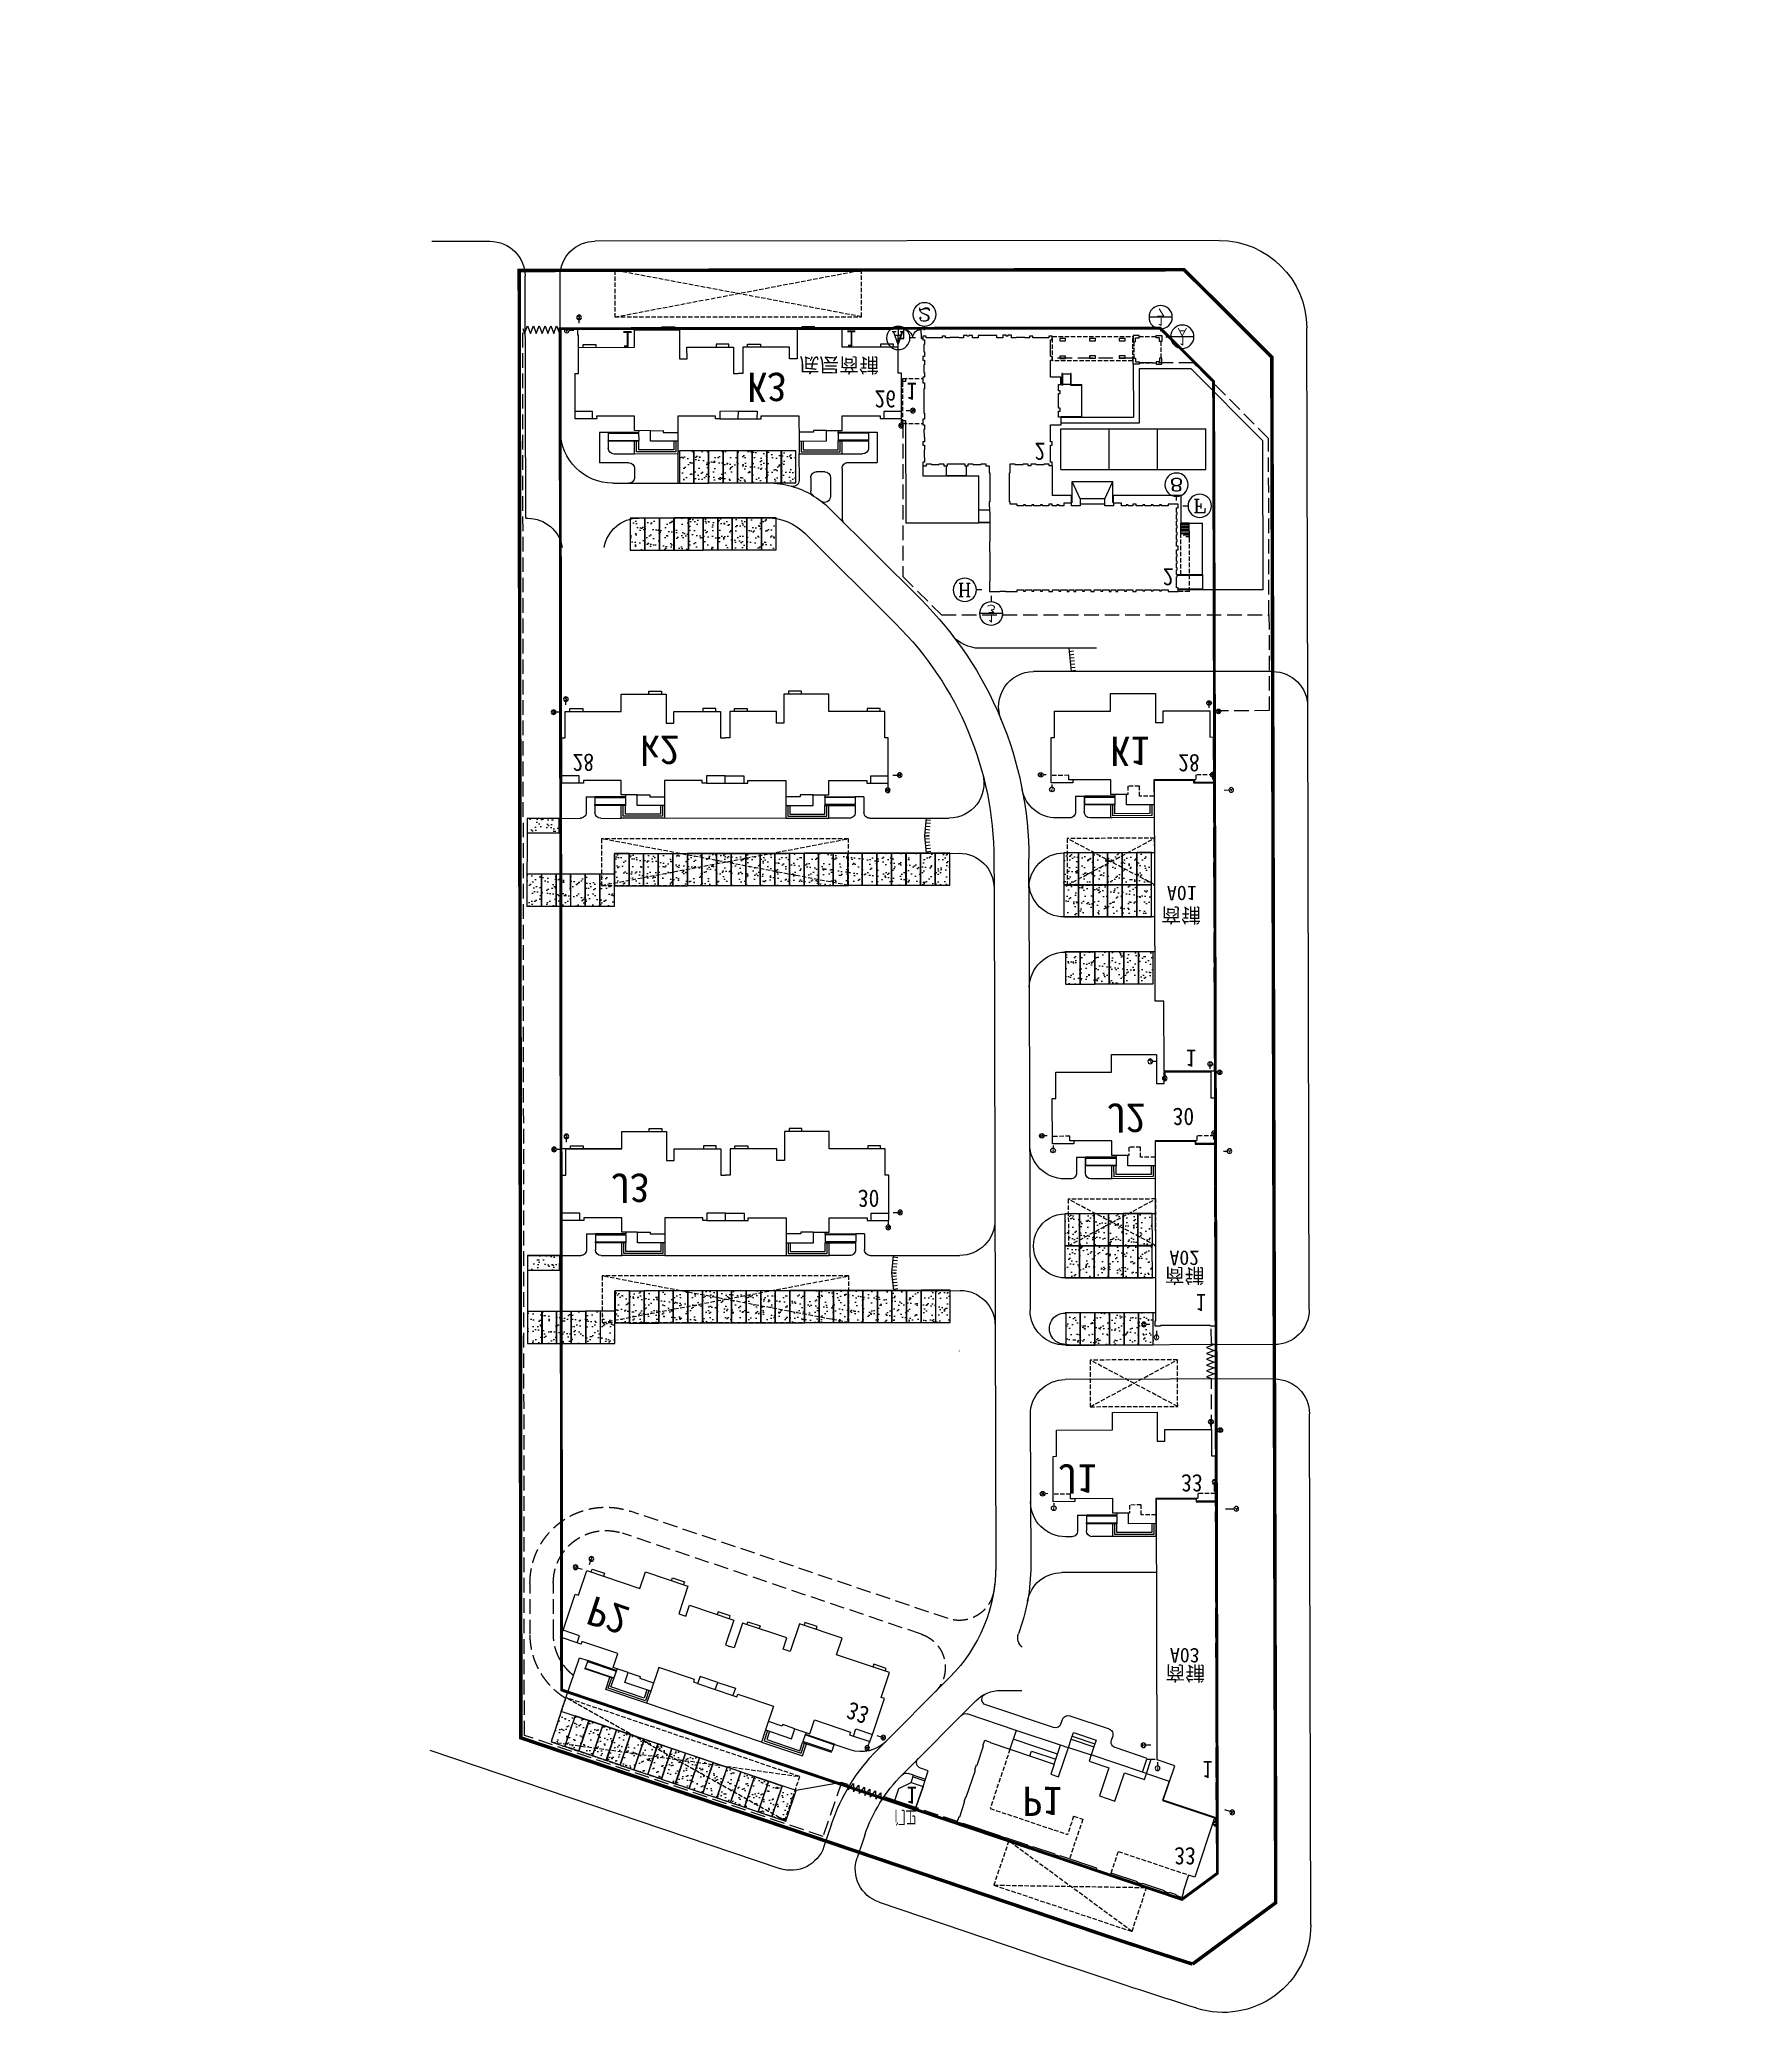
# Model space of a CAD drawing. Extents: x -1348811 to 123514, y -640545 to 749356.
# Drawn here: x -1276932 to -986844, y 20505 to 362137 of the extents above; entities that cross this region are included whole.
import ezdxf
from ezdxf.enums import TextEntityAlignment as Align

# ---------------------------------------------------------------- set-up
doc = ezdxf.new("R2010")
doc.units = 0
doc.header["$LTSCALE"] = 10
doc.header["$MEASUREMENT"] = 0
for name, pattern in [('DASH', [0.35, 0.25, -0.1]), ('DASHDOT', [25.4, 12.7, -6.35, 0, -6.35]), ('DOTE', [2.42, 2, -0.2, 0.02, -0.2])]:
    doc.linetypes.add(name, pattern=pattern)
doc.layers.get('0').update_dxf_attribs({"linetype": 'CONTINUOUS'})
for name, color, linetype in [('3', 3, 'CONTINUOUS'), ('4', 4, 'CONTINUOUS'), ('AXIS', 3, 'CONTINUOUS'), ('AXIS_TEXT', 7, 'CONTINUOUS'), ('BG', 40, 'CONTINUOUS'), ('car', 62, 'CONTINUOUS'), ('DIM_SYMB', 3, 'CONTINUOUS'), ('lm墙', 7, 'CONTINUOUS'), ('PUB_HATCH', 9, 'CONTINUOUS'), ('road', 7, 'CONTINUOUS'), ('STAIR', 9, 'CONTINUOUS'), ('STAIRS', 9, 'CONTINUOUS'), ('WINDOW', 4, 'CONTINUOUS'), ('商铺', 7, 'CONTINUOUS'), ('围墙', 6, 'CONTINUOUS'), ('图框', 7, 'CONTINUOUS'), ('小路', 55, 'CONTINUOUS'), ('层数', 252, 'CONTINUOUS'), ('控制线', 5, 'CONTINUOUS'), ('楼号', 252, 'CONTINUOUS'), ('消防登高场地', 3, 'CONTINUOUS'), ('道路名', 7, 'CONTINUOUS'), ('铺地', 142, 'CONTINUOUS'), ('面积', 5, 'CONTINUOUS'), ('高层住宅轮廓线', 7, 'CONTINUOUS')]:
    doc.layers.add(name, color=color, linetype=linetype)
doc.styles.add('2', font='')
doc.styles.add('_HZTXT', font='tjromans.shx', dxfattribs={"width": 0.8, "bigfont": 'tjhztxt.shx'})
doc.styles.add('_TCH_AXIS', font='COMPLEX', dxfattribs={"bigfont": 'GBCBIG'})
doc.styles.add('COMPLEX', font='COMPLEX')
doc.styles.add('黑体', font='simhei.ttf')
doc.styles.get('2').set_extended_font_data('SimSun')

# ---------------------------------------------------------------- blocks, each defined once
blk = doc.blocks.new('car')
at = {"layer": 'car', "linetype": 'ByBlock'}
h = blk.add_hatch(dxfattribs=at)
h.set_pattern_fill('AR-SAND', color=256, style=0)
h.set_pattern_definition([(37.5, (-66976.0174, -57495.9294), (-0.062993358, 1.92682377), [0, -1.52, 0, -1.7, 0, -1.625]), (7.5, (-66976.0174, -57495.9294), (1.769776705, 2.822146065), [0, -0.82, 0, -1.37, 0, -0.525]), (327.5, (-66977.2474, -57495.9294), (3.114141862, 0.005659054), [0, -0.5, 0, -1.8, 0, -2.35]), (317.5, (-66977.2474, -57495.9294), (3.006126605, 0.877675565), [0, -0.25, 0, -1.18, 0, -1.35])])
h.paths.add_polyline_path([(0, 5.5), (-2.5, 5.5), (-2.5, 0), (0, 0)])
blk.add_lwpolyline([(-2.5, 5.5), (0, 5.5), (0, 0), (-2.5, 0)], close=True, dxfattribs=at)
blk = doc.blocks.new('_AXISO')
blk.add_circle((0, 0), 0.5)
at = {"layer": 'AXIS_TEXT', "style": 'COMPLEX', "width": 1.041667}
blk.add_attdef('A', text='', height=0.56, dxfattribs=at).set_placement((-0.25, -0.28), (0.25, -0.28), align=Align.FIT)
blk = doc.blocks.new('p2')
at = {"layer": 'AXIS'}
for p, q in [((27.9, 1.32), (27.9, 2.08)), ((28.78, -0.1), (29.55, -0.1)), ((-28.18, -10.9), (-29.01, -10.9)), ((-27.3, -12.14), (-27.3, -12.73))]:
    blk.add_line(p, q, dxfattribs=at)
at = {"layer": 'STAIR'}
for p, q in [((-22.32, 3.75), (-22.32, 4.95)), ((-17.1, 5.4), (-17.1, 5.4)), ((-17.1, 3.75), (-17.1, 4.95)), ((-17.1, 3.3), (-17.1, 3.6)), ((17.1, 5.4), (17.1, 5.4)), ((17.1, 3.75), (17.1, 4.95)), ((17.1, 3.3), (17.1, 3.6)), ((22.32, 3.75), (22.32, 4.95)), ((0, 1.28), (0, 0))]:
    blk.add_line(p, q, dxfattribs=at)
for points in [[(-10.4, 5.1), (-10.4, 5.1), (-10.4, 7.3), (-17.8, 7.3), (-17.8, 5.1)], [(-10.75, 5.1), (-10.75, 6.95), (-17.45, 6.95), (-17.45, 5.1)], [(10.4, 5.1), (10.4, 5.1), (10.4, 7.3), (17.8, 7.3), (17.8, 5.1)], [(10.75, 5.1), (10.75, 6.95), (17.45, 6.95), (17.45, 5.1)], [(-17.1, 5.05), (-17.1, 5.1), (-22.32, 5.1), (-22.32, 5.05)], [(-22.32, 5), (-22.32, 4.95), (-17.1, 4.95), (-17.1, 5)], [(-22.32, 3.7), (-22.32, 3.75), (-17.1, 3.75), (-17.1, 3.7)], [(-17.1, 3.65), (-17.1, 3.6), (-22.32, 3.6), (-22.32, 3.65)], [(-11.1, 5.1), (-11.1, 6.6), (-17.1, 6.6), (-17.1, 5.1)], [(11.1, 5.1), (11.1, 6.6), (17.1, 6.6), (17.1, 5.1)], [(17.1, 5.05), (17.1, 5.1), (22.32, 5.1), (22.32, 5.05)], [(22.32, 5), (22.32, 4.95), (17.1, 4.95), (17.1, 5)], [(22.32, 3.7), (22.32, 3.75), (17.1, 3.75), (17.1, 3.7)], [(17.1, 3.65), (17.1, 3.6), (22.32, 3.6), (22.32, 3.65)], [(-25, 1.28), (-28, 1.28), (-28, 0)], [(-3.2, 1.28), (3.2, 1.28)], [(25, 1.28), (28, 1.28), (28, 0)], [(-26.6, -11), (-26.6, -11.5), (-24.4, -11.5), (-24.4, -11)], [(-1.6, -11), (-1.6, -11.5), (-3.8, -11.5), (-3.8, -11)], [(1.6, -11), (1.6, -11.5), (3.8, -11.5), (3.8, -11)], [(26.6, -11), (26.6, -11.5), (24.4, -11.5), (24.4, -11)], [(-13.1, -14), (-13.1, -14.5), (-10.9, -14.5), (-10.9, -14)], [(13.1, -14), (13.1, -14.5), (10.9, -14.5), (10.9, -14)]]:
    blk.add_lwpolyline(points, dxfattribs=at)
at = {"layer": '高层住宅轮廓线'}
for points in [[(0, 0), (-3.2, 0), (-3.2, 1.28), (-3.9, 1.28), (-3.9, 0.8), (-10.4, 0.8), (-10.4, 5.1), (-15.1, 5.1), (-15.1, 3.3), (-17.8, 3.3), (-17.8, 0.8), (-24.3, 0.8), (-24.3, 1.28), (-25, 1.28), (-25, 0), (-28, 0), (-28, -6.5), (-27.4, -6.5), (-27.4, -11), (-17.8, -11), (-17.8, -14), (-10.1, -14), (-10.1, -9), (-8.8, -9), (-8.8, -11), (-0.8, -11), (-0.8, -6.5), (0, -6.5), (0, -6.5)], [(-15.1, 3.3), (-12.9, 3.3), (-12.9, 3.6), (-10.4, 3.6)], [(0, 0), (3.2, 0), (3.2, 1.28), (3.9, 1.28), (3.9, 0.8), (10.4, 0.8), (10.4, 5.1), (15.1, 5.1), (15.1, 3.3), (17.8, 3.3), (17.8, 0.8), (24.3, 0.8), (24.3, 1.28), (25, 1.28), (25, 0), (28, 0), (28, -6.5), (27.4, -6.5), (27.4, -11), (17.8, -11), (17.8, -14), (10.1, -14), (10.1, -9), (8.8, -9), (8.8, -11), (0.8, -11), (0.8, -6.5), (0, -6.5), (0, -6.5)], [(15.1, 3.3), (12.9, 3.3), (12.9, 3.6), (10.4, 3.6)]]:
    blk.add_lwpolyline(points, dxfattribs=at)
at = {"layer": 'AXIS'}
ref = blk.add_blockref('_AXISO', (27.9, 2.48), dxfattribs=dict(at, xscale=0.8000000000000007, yscale=0.8, zscale=0.8))
ref.add_attrib('A', '45', dxfattribs={"layer": 'AXIS_TEXT', "height": 0.453, "style": '_TCH_AXIS', "width": 0.6}).set_placement((27.67, 2.26), (28.13, 2.26), align=Align.FIT)
ref = blk.add_blockref('_AXISO', (29.95, -0.1), dxfattribs=dict(at, xscale=0.8000000000000007, yscale=0.8, zscale=0.8))
ref.add_attrib('A', 'N', dxfattribs={"layer": 'AXIS_TEXT', "height": 0.453, "style": '_TCH_AXIS', "width": 1.105263}).set_placement((29.72, -0.33), (30.17, -0.33), align=Align.FIT)
ref = blk.add_blockref('_AXISO', (-29.41, -10.9), dxfattribs=dict(at, xscale=0.8000000000000007, yscale=0.7999999999999998, zscale=0.8))
ref.add_attrib('A', 'B', dxfattribs={"layer": 'AXIS_TEXT', "height": 0.453, "style": '_TCH_AXIS', "width": 1.235294}).set_placement((-29.64, -11.13), (-29.19, -11.13), align=Align.FIT)
ref = blk.add_blockref('_AXISO', (-27.3, -13.13), dxfattribs=dict(at, xscale=0.8000000000000007, yscale=0.8000000000000007, zscale=0.8))
ref.add_attrib('A', '2', dxfattribs={"layer": 'AXIS_TEXT', "height": 0.453, "style": '_TCH_AXIS', "width": 1.5}).set_placement((-27.53, -13.36), (-27.07, -13.36), align=Align.FIT)
blk = doc.blocks.new('k3')
at = {"linetype": 'ByBlock'}
for p, q in [((-29.97, -5.46), (-30.23, -6.43)), ((-29.26, -6.69), (-30.23, -6.43)), ((-29.87, -5.49), (-29.97, -5.46)), ((-29.32, -3.46), (-29.87, -5.49)), ((-29.24, -6.59), (-29.26, -6.69)), ((21.92, -20.43), (-29.24, -6.59)), ((21.92, -20.43), (21.9, -20.53)), ((23.12, -19.83), (22.86, -20.79)), ((23.58, -17.77), (23.03, -19.8)), ((23.03, -19.8), (23.12, -19.83)), ((21.9, -20.53), (22.86, -20.79))]:
    blk.add_line(p, q, dxfattribs=at)
at = {"layer": 'AXIS'}
for p, q in [((-30.84, -6.06), (-31.64, -5.84)), ((27.28, -6.01), (27.48, -5.28)), ((-30.31, -7.48), (-30.46, -8.06)), ((27.76, -7.61), (28.49, -7.81))]:
    blk.add_line(p, q, dxfattribs=at)
at = {"layer": 'STAIR'}
for p, q in [((-20.57, 9.45), (-20.25, 10.61)), ((-15.64, 7.65), (-15.57, 7.94)), ((-15.53, 8.09), (-15.21, 9.24)), ((-15.1, 9.68), (-15.1, 9.68)), ((0.33, 1.24), (0, 0)), ((17.49, -0.85), (17.8, 0.31)), ((17.92, 0.75), (17.92, 0.75)), ((17.37, -1.28), (17.45, -0.99)), ((22.52, -2.21), (22.84, -1.05))]:
    blk.add_line(p, q, dxfattribs=at)
for points in [[(-20.24, 10.66), (-20.25, 10.61), (-15.21, 9.24), (-15.2, 9.29)], [(-15.19, 9.34), (-15.17, 9.39), (-20.21, 10.75), (-20.23, 10.7)], [(-8.71, 7.64), (-8.71, 7.64), (-8.13, 9.76), (-15.28, 11.7), (-15.85, 9.57)], [(-9.05, 7.73), (-8.56, 9.52), (-15.03, 11.27), (-15.51, 9.48)], [(-9.38, 7.82), (-8.99, 9.27), (-14.78, 10.84), (-15.17, 9.39)], [(-23.8, 7.76), (-26.69, 8.55), (-27.03, 7.31)], [(-15.55, 7.99), (-15.57, 7.94), (-20.61, 9.3), (-20.59, 9.35)], [(-20.58, 9.4), (-20.57, 9.45), (-15.53, 8.09), (-15.54, 8.04)], [(11.37, 2.21), (11.37, 2.21), (11.95, 4.33), (19.09, 2.4), (18.51, 0.27)], [(11.71, 2.12), (12.19, 3.9), (18.66, 2.15), (18.18, 0.37)], [(12.05, 2.02), (12.44, 3.47), (18.23, 1.91), (17.84, 0.46)], [(-2.75, 2.07), (3.42, 0.4)], [(22.85, -1), (22.84, -1.05), (17.8, 0.31), (17.81, 0.36)], [(17.83, 0.41), (17.84, 0.46), (22.88, -0.91), (22.86, -0.95)], [(17.46, -0.94), (17.45, -0.99), (22.49, -2.35), (22.5, -2.31)], [(22.51, -2.26), (22.52, -2.21), (17.49, -0.85), (17.47, -0.89)], [(-28.55, -3.67), (-28.68, -4.15), (-26.56, -4.73), (-26.43, -4.25)], [(24.47, -5.29), (27.36, -6.08), (27.03, -7.31)], [(-16.3, -10.09), (-16.43, -10.58), (-14.31, -11.15), (-14.18, -10.67)], [(-4.42, -10.2), (-4.55, -10.68), (-6.67, -10.11), (-6.54, -9.63)], [(-1.33, -11.04), (-1.46, -11.52), (0.66, -12.09), (0.8, -11.61)], [(8.99, -16.94), (8.86, -17.42), (6.74, -16.84), (6.87, -16.36)], [(22.8, -17.56), (22.67, -18.05), (20.55, -17.47), (20.68, -16.99)]]:
    blk.add_lwpolyline(points, dxfattribs=at)
at = {"layer": '高层住宅轮廓线'}
for points in [[(0, 0), (-3.09, 0.84), (-2.75, 2.07), (-3.43, 2.25), (-3.56, 1.79), (-9.83, 3.49), (-8.71, 7.64), (-13.24, 8.87), (-13.71, 7.13), (-16.32, 7.83), (-16.97, 5.42), (-23.25, 7.12), (-23.12, 7.58), (-23.8, 7.76), (-24.13, 6.53), (-27.03, 7.31), (-28.73, 1.04), (-28.15, 0.88), (-29.32, -3.46), (-20.05, -5.97), (-20.84, -8.87), (-13.41, -10.88), (-12.1, -6.05), (-10.84, -6.39), (-11.37, -8.32), (-3.64, -10.41), (-2.47, -6.07), (-1.7, -6.27), (-1.7, -6.27)], [(-13.71, 7.13), (-11.59, 6.55), (-11.51, 6.84), (-9.1, 6.19)], [(0, 0), (3.09, -0.84), (3.42, 0.4), (4.1, 0.22), (3.97, -0.25), (10.25, -1.94), (11.37, 2.21), (15.91, 0.98), (15.44, -0.76), (18.04, -1.46), (17.39, -3.88), (23.67, -5.57), (23.79, -5.11), (24.47, -5.29), (24.13, -6.53), (27.03, -7.31), (25.33, -13.59), (24.75, -13.43), (23.58, -17.77), (14.31, -15.27), (13.53, -18.16), (6.09, -16.15), (7.4, -11.33), (6.14, -10.99), (5.62, -12.92), (-2.1, -10.83), (-0.93, -6.48), (-1.7, -6.27), (-1.7, -6.27)], [(15.44, -0.76), (13.31, -0.18), (13.39, 0.11), (10.98, 0.76)]]:
    blk.add_lwpolyline(points, dxfattribs=at)
at = {"layer": 'AXIS'}
ref = blk.add_blockref('_AXISO', (-32.02, -5.74), dxfattribs=dict(at, xscale=0.7999999999998176, yscale=0.7999999999999998, zscale=0.8, rotation=344.8620345313594))
ref.add_attrib('A', 'A', dxfattribs={"layer": 'AXIS_TEXT', "height": 0.453, "rotation": 344.862, "style": '_TCH_AXIS', "width": 1.166667}).set_placement((-32.3, -5.9), (-31.86, -6.01), align=Align.FIT)
ref = blk.add_blockref('_AXISO', (27.58, -4.89), dxfattribs=dict(at, xscale=0.7999999999998176, yscale=0.7999999999999998, zscale=0.8, rotation=344.8620345313594))
ref.add_attrib('A', '45', dxfattribs={"layer": 'AXIS_TEXT', "height": 0.453, "rotation": 344.862, "style": '_TCH_AXIS', "width": 0.6}).set_placement((27.3, -5.05), (27.74, -5.17), align=Align.FIT)
ref = blk.add_blockref('_AXISO', (-30.56, -8.44), dxfattribs=dict(at, xscale=0.7999999999998176, yscale=0.7999999999999998, zscale=0.8, rotation=344.8620345313594))
ref.add_attrib('A', '2', dxfattribs={"layer": 'AXIS_TEXT', "height": 0.453, "rotation": 344.862, "style": '_TCH_AXIS', "width": 1.5}).set_placement((-30.84, -8.6), (-30.41, -8.72), align=Align.FIT)
ref = blk.add_blockref('_AXISO', (28.88, -7.92), dxfattribs=dict(at, xscale=0.7999999999998176, yscale=0.7999999999999998, zscale=0.8, rotation=344.8620345313594))
ref.add_attrib('A', 'N', dxfattribs={"layer": 'AXIS_TEXT', "height": 0.453, "rotation": 344.862, "style": '_TCH_AXIS', "width": 1.105263}).set_placement((28.6, -8.08), (29.04, -8.19), align=Align.FIT)
blk = doc.blocks.new('sp2')
at = {"layer": 'AXIS'}
for p, q in [((10, 54.69), (10, 55.28)), ((12.5, 53.63), (11.59, 53.33)), ((0.1, 45.09), (0.1, 45.75)), ((-1.07, 42.2), (-1.93, 42.2)), ((11.87, 1.7), (13.31, 1.7)), ((10, -1.29), (10, -2.5))]:
    blk.add_line(p, q, dxfattribs=at)
at = {"layer": 'lm墙'}
blk.add_lwpolyline([(10.1, 54.68), (1.06, 51.62), (3.04, 45.75), (0, 44.72), (0, 0), (6.8, 0), (6.8, 0.48), (10.1, 0.48), (10.1, 1.25), (10.2, 1.25), (10.2, 2.15), (10.1, 2.15), (10.1, 5.75), (10.2, 5.75), (10.2, 6.65), (10.1, 6.65), (10.1, 11.75), (10.2, 11.75), (10.2, 12.65), (10.1, 12.65), (10.1, 17.75), (10.2, 17.75), (10.2, 18.65), (10.1, 18.65), (10.1, 23.75), (10.2, 23.75), (10.2, 24.65), (10.1, 24.65), (10.1, 29.75), (10.2, 29.75), (10.2, 30.65), (10.1, 30.65), (10.1, 35.75), (10.2, 35.75), (10.2, 36.65), (10.1, 36.65), (10.1, 41.75), (10.2, 41.75), (10.2, 42.65), (10.1, 42.65), (10.1, 47.75), (10.2, 47.75), (10.2, 48.65), (10.1, 48.65)], close=True, dxfattribs=at)
at = {"layer": 'AXIS'}
ref = blk.add_blockref('_AXISO', (10, 55.68), dxfattribs=dict(at, xscale=0.8000000000029104, yscale=0.8000000000029104, zscale=0.8))
ref.add_attrib('A', '5', dxfattribs={"layer": 'AXIS_TEXT', "height": 0.453, "style": '_TCH_AXIS', "width": 1.5}).set_placement((9.77, 55.45), (10.23, 55.45), align=Align.FIT)
ref = blk.add_blockref('_AXISO', (12.88, 53.76), dxfattribs=dict(at, xscale=0.8000000000029104, yscale=0.8000000000029104, zscale=0.8))
ref.add_attrib('A', '1-C', dxfattribs={"layer": 'AXIS_TEXT', "height": 0.453, "style": '_TCH_AXIS', "width": 0.375}).set_placement((12.65, 53.54), (13.11, 53.54), align=Align.FIT)
ref = blk.add_blockref('_AXISO', (0.1, 46.15), dxfattribs=dict(at, xscale=0.8000000000029104, yscale=0.8000000000029104, zscale=0.8))
ref.add_attrib('A', '1', dxfattribs={"layer": 'AXIS_TEXT', "height": 0.453, "style": '_TCH_AXIS', "width": 2.333333}).set_placement((-0.13, 45.93), (0.33, 45.93), align=Align.FIT)
ref = blk.add_blockref('_AXISO', (-2.33, 42.2), dxfattribs=dict(at, xscale=0.8000000000029104, yscale=0.8000000000029104, zscale=0.8))
ref.add_attrib('A', 'H', dxfattribs={"layer": 'AXIS_TEXT', "height": 0.453, "style": '_TCH_AXIS', "width": 1.05}).set_placement((-2.55, 41.97), (-2.1, 41.97), align=Align.FIT)
ref = blk.add_blockref('_AXISO', (13.71, 1.7), dxfattribs=dict(at, xscale=0.8000000000029104, yscale=0.8000000000029104, zscale=0.8))
ref.add_attrib('A', 'A', dxfattribs={"layer": 'AXIS_TEXT', "height": 0.453, "style": '_TCH_AXIS', "width": 1.166667}).set_placement((13.49, 1.47), (13.94, 1.47), align=Align.FIT)
ref = blk.add_blockref('_AXISO', (10, -2.9), dxfattribs=dict(at, xscale=0.8000000000029104, yscale=0.8000000000029104, zscale=0.8))
ref.add_attrib('A', '5', dxfattribs={"layer": 'AXIS_TEXT', "height": 0.453, "style": '_TCH_AXIS', "width": 1.5}).set_placement((9.77, -3.12), (10.23, -3.12), align=Align.FIT)
blk = doc.blocks.new('j11')
at = {"layer": 'AXIS'}
for p, q in [((-10.77, 17.34), (-11.26, 17.47)), ((-9.37, 18.67), (-9.25, 19.11)), ((13.25, -1), (13.14, -1.43)), ((14.07, -0.62), (14.57, -0.76))]:
    blk.add_line(p, q, dxfattribs=at)
at = {"layer": 'STAIR'}
for p, q in [((-3.41, 19.33), (-3.1, 20.48)), ((1.51, 17.52), (1.59, 17.81)), ((1.63, 17.95), (1.94, 19.11)), ((2.06, 19.55), (2.06, 19.55))]:
    blk.add_line(p, q, dxfattribs=at)
for points in [[(-3.08, 20.53), (-3.1, 20.48), (1.94, 19.11), (1.95, 19.16)], [(1.97, 19.21), (1.98, 19.26), (-3.06, 20.63), (-3.07, 20.58)], [(8.45, 17.5), (8.45, 17.5), (9.02, 19.62), (1.88, 21.56), (1.31, 19.44)], [(8.11, 17.59), (8.59, 19.37), (2.13, 21.13), (1.64, 19.35)], [(7.77, 17.68), (8.16, 19.13), (2.38, 20.7), (1.98, 19.26)], [(1.6, 17.86), (1.59, 17.81), (-3.45, 19.18), (-3.44, 19.23)], [(-3.42, 19.28), (-3.41, 19.33), (1.63, 17.95), (1.61, 17.91)]]:
    blk.add_lwpolyline(points, dxfattribs=at)
at = {"layer": '高层住宅轮廓线'}
blk.add_lwpolyline([(-9.54, 18.44), (-11.58, 10.93), (-11.01, 10.77), (-12.19, 6.43), (-2.93, 3.91), (-3.71, 1.01), (3.71, -1.01), (5.03, 3.81), (6.28, 3.47), (5.76, 1.54), (13.48, -0.56), (14.66, 3.78), (15.24, 3.62), (17.28, 11.13), (14.2, 11.97), (14.07, 11.52), (7.32, 13.35), (8.45, 17.5), (3.91, 18.73), (3.44, 16.99), (0.83, 17.7), (0.18, 15.29), (-6.1, 17), (-5.97, 17.46), (-5.97, 17.46), (-5.97, 17.46), (-9.54, 18.44)], dxfattribs=at)
at = {"layer": '高层住宅轮廓线', "linetype": 'DASH', "ltscale": 0.3}
for points in [[(-6.1, 17), (-6.78, 17.16), (-6.98, 16.41), (-9.88, 17.2)], [(8.05, 16.05), (5.64, 16.71), (5.19, 15.06), (3.26, 15.59), (3.63, 16.94), (3.44, 16.99)], [(16.95, 9.89), (14.05, 10.68), (14.26, 11.46), (14.07, 11.52)]]:
    blk.add_lwpolyline(points, dxfattribs=at)
at = {"layer": 'AXIS'}
ref = blk.add_blockref('_AXISO', (-11.65, 17.58), dxfattribs=dict(at, xscale=-0.8000000000032428, yscale=0.8000000000029104, zscale=0.8, rotation=344.7617209978861))
ref.add_attrib('A', 'N', dxfattribs={"layer": 'AXIS_TEXT', "height": 0.453, "rotation": 344.7617, "style": '_TCH_AXIS', "width": 1.105263}).set_placement((-11.93, 17.42), (-11.49, 17.3), align=Align.FIT)
ref = blk.add_blockref('_AXISO', (-9.15, 19.49), dxfattribs=dict(at, xscale=-0.8000000000032428, yscale=0.8000000000029104, zscale=0.8, rotation=344.7617209978861))
ref.add_attrib('A', '1', dxfattribs={"layer": 'AXIS_TEXT', "height": 0.453, "rotation": 344.7617, "style": '_TCH_AXIS', "width": 2.333333}).set_placement((-9.43, 19.33), (-8.99, 19.22), align=Align.FIT)
ref = blk.add_blockref('_AXISO', (13.03, -1.82), dxfattribs=dict(at, xscale=-0.8000000000032429, yscale=0.8000000000029104, zscale=0.8, rotation=344.761720997886))
ref.add_attrib('A', '22', dxfattribs={"layer": 'AXIS_TEXT', "height": 0.453, "rotation": 344.7617, "style": '_TCH_AXIS', "width": 0.617647}).set_placement((12.75, -1.98), (13.19, -2.1), align=Align.FIT)
ref = blk.add_blockref('_AXISO', (14.96, -0.86), dxfattribs=dict(at, xscale=-0.8000000000032429, yscale=0.8000000000029104, zscale=0.8, rotation=344.761720997886))
ref.add_attrib('A', 'B', dxfattribs={"layer": 'AXIS_TEXT', "height": 0.453, "rotation": 344.7617, "style": '_TCH_AXIS', "width": 1.235294}).set_placement((14.68, -1.02), (15.11, -1.14), align=Align.FIT)
blk = doc.blocks.new('sp5')
at = {"layer": 'AXIS'}
for p, q in [((-1.04, 31.4), (-1.65, 31.4)), ((0.1, 32.48), (0.1, 33.21)), ((11.65, 1.7), (12.25, 1.7)), ((10, -0.28), (10, -0.94))]:
    blk.add_line(p, q, dxfattribs=at)
at = {"layer": '高层住宅轮廓线'}
blk.add_lwpolyline([(10.1, 30.8), (10.2, 30.8), (10.2, 31.7), (9.3, 31.7), (9.3, 31.6), (0.8, 31.6), (0.8, 31.7), (-0.1, 31.7), (-0.1, 30.8), (0, 30.8), (0, 0), (6.8, 0), (6.8, 0.48), (10.1, 0.48), (10.1, 1.25), (10.2, 1.25), (10.2, 2.15), (10.1, 2.15), (10.1, 6.95), (10.2, 6.95), (10.2, 7.85), (10.1, 7.85), (10.1, 12.95), (10.2, 12.95), (10.2, 13.85), (10.1, 13.85), (10.1, 18.95), (10.2, 18.95), (10.2, 19.85), (10.1, 19.85), (10.1, 24.95), (10.2, 24.95), (10.2, 25.85), (10.1, 25.85), (10.1, 30.78)], close=True, dxfattribs=at)
at = {"layer": 'AXIS'}
ref = blk.add_blockref('_AXISO', (-2.07, 31.4), dxfattribs=dict(at, xscale=0.8, yscale=0.8000000000000007, zscale=0.8))
ref.add_attrib('A', 'G', dxfattribs={"layer": 'AXIS_TEXT', "height": 0.453, "style": '_TCH_AXIS', "width": 1.166667}).set_placement((-2.3, 31.17), (-1.85, 31.17), align=Align.FIT)
ref = blk.add_blockref('_AXISO', (0.1, 33.61), dxfattribs=dict(at, xscale=0.8, yscale=0.8000000000000007, zscale=0.8))
ref.add_attrib('A', '1', dxfattribs={"layer": 'AXIS_TEXT', "height": 0.453, "style": '_TCH_AXIS', "width": 2.333333}).set_placement((-0.13, 33.38), (0.33, 33.38), align=Align.FIT)
ref = blk.add_blockref('_AXISO', (12.65, 1.7), dxfattribs=dict(at, xscale=0.8000000000000007, yscale=0.7999999999999998, zscale=0.8))
ref.add_attrib('A', 'A', dxfattribs={"layer": 'AXIS_TEXT', "height": 0.453, "style": '_TCH_AXIS', "width": 1.166667}).set_placement((12.42, 1.47), (12.87, 1.47), align=Align.FIT)
ref = blk.add_blockref('_AXISO', (10, -1.34), dxfattribs=dict(at, xscale=0.8000000000000007, yscale=0.8, zscale=0.8))
ref.add_attrib('A', '4', dxfattribs={"layer": 'AXIS_TEXT', "height": 0.453, "style": '_TCH_AXIS', "width": 1.3125}).set_placement((9.77, -1.57), (10.23, -1.57), align=Align.FIT)
blk = doc.blocks.new('sp3')
at = {"layer": 'AXIS'}
for p, q in [((0.27, 48.2), (-0.48, 48.2)), ((1.6, 50.18), (1.6, 50.71)), ((11.95, 1.7), (12.75, 1.7)), ((10, -0.08), (10, -0.52))]:
    blk.add_line(p, q, dxfattribs=at)
at = {"layer": '高层住宅轮廓线'}
blk.add_lwpolyline([(10.1, 49.9), (1.5, 49.9), (1.5, 37.88), (0, 37.88), (0, 0), (6.8, 0), (6.8, 0.48), (10.1, 0.48), (10.1, 1.25), (10.2, 1.25), (10.2, 2.15), (10.1, 2.15), (10.1, 7.25), (10.2, 7.25), (10.2, 8.15), (10.1, 8.15), (10.1, 13.25), (10.2, 13.25), (10.2, 14.15), (10.1, 14.15), (10.1, 19.25), (10.2, 19.25), (10.2, 20.15), (10.1, 20.15), (10.1, 25.25), (10.2, 25.25), (10.2, 26.15), (10.1, 26.15), (10.1, 31.25), (10.2, 31.25), (10.2, 32.15), (10.1, 32.15), (10.1, 37.25), (10.2, 37.25), (10.2, 38.15), (10.1, 38.15), (10.1, 43.25), (10.2, 43.25), (10.2, 44.15), (10.1, 44.15), (10.1, 47.75), (10.2, 47.75), (10.2, 48.65), (10.1, 48.65), (10.1, 49.9)], dxfattribs=at)
at = {"layer": 'AXIS'}
ref = blk.add_blockref('_AXISO', (1.6, 51.11), dxfattribs=dict(at, xscale=0.8000000000029104, yscale=0.8000000000029104, zscale=0.8))
ref.add_attrib('A', '2', dxfattribs={"layer": 'AXIS_TEXT', "height": 0.453, "style": '_TCH_AXIS', "width": 1.5}).set_placement((1.37, 50.88), (1.83, 50.88), align=Align.FIT)
ref = blk.add_blockref('_AXISO', (-0.88, 48.2), dxfattribs=dict(at, xscale=0.8000000000029104, yscale=0.8000000000029104, zscale=0.8))
ref.add_attrib('A', 'J', dxfattribs={"layer": 'AXIS_TEXT', "height": 0.453, "style": '_TCH_AXIS', "width": 1.909091}).set_placement((-1.11, 47.97), (-0.65, 47.97), align=Align.FIT)
ref = blk.add_blockref('_AXISO', (13.15, 1.7), dxfattribs=dict(at, xscale=0.8000000000029104, yscale=0.8000000000029102, zscale=0.8))
ref.add_attrib('A', 'A', dxfattribs={"layer": 'AXIS_TEXT', "height": 0.453, "style": '_TCH_AXIS', "width": 1.166667}).set_placement((12.93, 1.47), (13.38, 1.47), align=Align.FIT)
ref = blk.add_blockref('_AXISO', (10, -0.92), dxfattribs=dict(at, xscale=0.8000000000029095, yscale=0.8000000000029104, zscale=0.8))
ref.add_attrib('A', '5', dxfattribs={"layer": 'AXIS_TEXT', "height": 0.453, "style": '_TCH_AXIS', "width": 1.5}).set_placement((9.77, -1.14), (10.23, -1.14), align=Align.FIT)
blk = doc.blocks.new('yt')
at = {"linetype": 'DASH', "ltscale": 0.3}
for p, q in [((-30.7, 3.85), (-27.25, 3.85)), ((-30.7, 3.85), (-30.7, -3.85)), ((-30.7, -3.85), (-27.25, -3.85)), ((12.75, -6.45), (9.85, -6.45)), ((8.75, -6.85), (-5, -6.85)), ((-5, -6.85), (-5, -11.05)), ((8.75, -6.85), (8.75, -11.05)), ((9, -7.3), (9, -10.2)), ((13.6, -10.2), (13.6, -7.3)), ((-5, -11.05), (8.75, -11.05)), ((9.85, -11.05), (12.75, -11.05))]:
    blk.add_line(p, q, dxfattribs=at)
blk.add_line((-1.9, -2.8), (-3.3, -2.8))
blk.add_lwpolyline([(-5.35, -10.5), (-5.05, -10.5), (-5.05, -11.1), (-5.65, -11.1), (-5.65, -10.8), (-8.35, -10.8), (-8.35, -11.1), (-8.95, -11.1), (-8.95, -10.8), (-9.75, -10.8), (-9.75, -10.9), (-11.25, -10.9), (-11.25, -10.8), (-12.05, -10.8), (-12.05, -11.25), (-12.65, -11.25), (-12.65, -11.1), (-12.95, -11.1), (-12.95, -11.25), (-13.55, -11.25), (-13.55, -10.8), (-14.55, -10.8), (-14.55, -11.25), (-17.75, -11.25), (-17.75, -10.8), (-18.75, -10.8), (-18.75, -11.25), (-19.35, -11.25), (-19.35, -11.1), (-19.62, -11.1), (-19.65, -11.1), (-19.65, -11.25), (-20.25, -11.25), (-20.25, -10.8), (-21.05, -10.8), (-21.05, -10.9), (-22.55, -10.9), (-22.55, -10.8), (-23.35, -10.8), (-23.35, -11.1), (-23.95, -11.1), (-23.95, -10.8), (-26.65, -10.8), (-26.65, -11.1), (-27.25, -11.1), (-27.25, -10.5), (-26.95, -10.5), (-26.95, -9.7), (-27.05, -9.7), (-27.05, -8.4), (-26.95, -8.4), (-26.95, -7.6), (-27.25, -7.6), (-27.25, -7), (-26.95, -7), (-26.95, -6.2), (-27.05, -6.2), (-27.05, -4.9), (-26.95, -4.9), (-26.95, -4.1), (-27.25, -4.1), (-27.25, -3.1), (-26.95, -3.1), (-26.95, -2.1), (-27.05, -2.1), (-27.05, 2.1), (-26.95, 2.1), (-26.95, 3.1), (-27.25, 3.1), (-27.25, 4.1), (-26.95, 4.1), (-26.95, 4.9), (-27.05, 4.9), (-27.05, 6.2), (-26.95, 6.2), (-26.95, 7), (-27.25, 7), (-27.25, 7.6), (-26.95, 7.6), (-26.95, 8.4), (-27.05, 8.4), (-27.05, 9.7), (-26.95, 9.7), (-26.95, 10.5), (-27.25, 10.5), (-27.25, 11.1), (-26.65, 11.1), (-26.65, 10.8), (-25.85, 10.8), (-25.85, 10.9), (-24.45, 10.9), (-24.45, 10.8), (-23.65, 10.8), (-23.65, 11.1), (-23.05, 11.1), (-23.05, 10.8), (-20.05, 10.8), (-20.05, 11.1), (-19.45, 11.1), (-19.45, 10.8), (-18.65, 10.8), (-18.65, 10.9), (-17.25, 10.9), (-17.25, 10.8), (-16.45, 10.8), (-16.45, 11.1), (-15.95, 11.1), (-15.85, 11.1), (-15.85, 12.3), (-15.75, 12.3), (-15.75, 17.3), (-15.85, 17.3), (-15.85, 19.1), (-15.75, 19.1), (-15.75, 24.1), (-15.85, 24.1), (-15.85, 25.9), (-15.75, 25.9), (-15.75, 30.9), (-15.85, 30.9), (-15.85, 32.7), (-14.05, 32.7), (-14.05, 32.6), (-13.05, 32.6), (-13.05, 32.7), (-11.1, 32.7), (-11.1, 32.4), (-10, 32.4), (-10, 32.6), (-9.65, 32.6), (-9.65, 32.4), (-8.55, 32.4), (-8.55, 32.6), (-8.2, 32.6), (-8.2, 32.4), (-7.1, 32.4), (-7.1, 32.6), (-6.75, 32.6), (-6.75, 32.4), (-5.65, 32.4), (-5.65, 32.7), (-5.05, 32.7), (-5.05, 32.4), (-3.95, 32.4), (-3.95, 32.6), (-3.6, 32.6), (-3.6, 32.4), (-2.5, 32.4), (-2.5, 32.7), (-2.15, 32.7), (-2.15, 32.4), (-1.35, 32.4), (-1.35, 32.7), (-1, 32.7), (-1, 32.4), (0.1, 32.4), (0.1, 32.6), (0.45, 32.6), (0.45, 32.4), (1.55, 32.4), (1.55, 32.7), (2.15, 32.7), (2.15, 32.4), (3.25, 32.4), (3.25, 32.6), (3.6, 32.6), (3.6, 32.4), (4.7, 32.4), (4.7, 32.7), (5.05, 32.7), (5.05, 32.4), (5.85, 32.4), (5.85, 32.7), (6.2, 32.7), (6.2, 32.4), (7.3, 32.4), (7.3, 32.6), (7.65, 32.6), (7.65, 32.4), (8.75, 32.4), (8.75, 32.7), (9.35, 32.7), (9.35, 32.4), (10.45, 32.4), (10.45, 32.6), (10.8, 32.6), (10.8, 32.4), (11.9, 32.4), (11.9, 32.6), (12.25, 32.6), (12.25, 32.4), (13.35, 32.4), (13.35, 32.6), (13.7, 32.6), (13.7, 32.4), (14.8, 32.4), (14.8, 32.7), (16.55, 32.7), (16.55, 32.05), (16.25, 32.05), (16.25, 30.15), (16.35, 30.15), (16.35, 29.8), (16.25, 29.8), (16.25, 29), (16.35, 29), (16.35, 28.65), (16.25, 28.65), (16.25, 27.85), (16.35, 27.85), (16.35, 27.5), (16.25, 27.5), (16.25, 26.7), (16.35, 26.7), (16.35, 26.35), (16.25, 26.35), (16.25, 25.55), (16.55, 25.55), (16.55, 24.9), (16.25, 24.9), (16.25, 24.1), (16.35, 24.1), (16.35, 23.75), (16.25, 23.75), (16.25, 22.95), (16.35, 22.95), (16.35, 22.6), (16.25, 22.6), (16.25, 21.8), (16.35, 21.8), (16.35, 21.45), (16.25, 21.45), (16.25, 20.65), (16.35, 20.65), (16.35, 20.3), (16.25, 20.3), (16.25, 19.5), (16.35, 19.5), (16.35, 19.15), (16.25, 19.15), (16.25, 18.35), (16.55, 18.35), (16.55, 17.7), (14.8, 17.7), (14.8, 18), (13.7, 18), (13.7, 17.8), (13.35, 17.8), (13.35, 18), (12.25, 18), (12.25, 17.8), (11.9, 17.8), (11.9, 18), (10.8, 18), (10.8, 17.8), (10.45, 17.8), (10.45, 18), (9.35, 18), (9.35, 17.7), (8.75, 17.7), (8.75, 18), (7.95, 18), (7.95, 17.8), (7.6, 17.8), (7.6, 18), (6.8, 18), (6.8, 17.55), (5.45, 17.55), (5.45, 18), (3.95, 18), (3.95, 17.7), (-0.25, 17.7), (-0.25, 18), (-1.75, 18), (-1.75, 17.55), (-3.1, 17.55), (-3.1, 18), (-3.9, 18), (-3.9, 17.8), (-4.25, 17.8), (-4.25, 18), (-5.05, 18), (-5.05, 17.7), (-5.65, 17.7), (-5.65, 18), (-6.75, 18), (-6.75, 17.8), (-7.1, 17.8), (-7.1, 18), (-8.2, 18), (-8.2, 17.8), (-8.55, 17.8), (-8.55, 18), (-9.65, 18), (-9.65, 17.8), (-10, 17.8), (-10, 18), (-11.1, 18), (-11.1, 17.7), (-12.3, 17.7), (-12.3, 17.3), (-12.4, 17.3), (-12.4, 12.3), (-12.3, 12.3), (-12.3, 11.1), (-12.25, 11.1), (-12.25, 10.8), (-11.45, 10.8), (-11.45, 10.9), (-10.05, 10.9), (-10.05, 10.8), (-9.25, 10.8), (-9.25, 11.1), (-8.65, 11.1), (-8.65, 10.8), (-7.85, 10.8), (-7.85, 10.9), (-6.45, 10.9), (-6.45, 10.8), (-5.65, 10.8), (-5.65, 11.1), (-5.05, 11.1), (-5.05, 10.5), (-5.35, 10.5), (-5.35, 7.6), (-5.05, 7.6), (-5.05, 7), (-5.35, 7), (-5.35, 4.1), (-3.55, 4.1), (-3.55, 2.8), (-4, 2.8), (-4, 1.75), (-3.7, 1.75), (-3.7, 1.25), (-4, 1.25), (-4, -1.25), (-3.7, -1.25), (-3.7, -1.75), (-4, -1.75), (-4, -2.8), (-3.55, -2.8), (-3.55, -4.1), (-5.35, -4.1), (-5.35, -7), (-5.05, -7), (-5.05, -7.6), (-5.35, -7.6), (-5.35, -10.5)])
at = {"linetype": 'ByBlock'}
for points in [[(-30.2, 3.85), (-30.7, 3.85), (-30.7, 3.35), (-30.2, 3.35), (-30.2, 3.85)], [(-30.2, -3.35), (-30.7, -3.35), (-30.7, -3.85), (-30.2, -3.85), (-30.2, -3.35)]]:
    blk.add_lwpolyline(points, dxfattribs=at)
for points in [[(9.85, -6.3), (8.85, -6.3), (8.85, -7.3), (9.25, -7.3), (9.25, -6.7), (9.85, -6.7)], [(12.75, -6.3), (13.75, -6.3), (13.75, -7.3), (13.35, -7.3), (13.35, -6.7), (12.75, -6.7)], [(-3.75, -7.3), (-2.75, -7.3), (-2.75, -7.7), (-3.75, -7.7)], [(1.35, -7.3), (2.35, -7.3), (2.35, -7.7), (1.35, -7.7)], [(6.45, -7.3), (7.45, -7.3), (7.45, -7.7), (6.45, -7.7)], [(9.85, -11.2), (8.85, -11.2), (8.85, -10.2), (9.25, -10.2), (9.25, -10.8), (9.85, -10.8)], [(12.75, -11.2), (13.75, -11.2), (13.75, -10.2), (13.35, -10.2), (13.35, -10.8), (12.75, -10.8)], [(-3.75, -10.3), (-2.75, -10.3), (-2.75, -10.7), (-3.75, -10.7)], [(1.35, -10.3), (2.35, -10.3), (2.35, -10.7), (1.35, -10.7)], [(6.45, -10.3), (7.45, -10.3), (7.45, -10.7), (6.45, -10.7)]]:
    blk.add_lwpolyline(points, close=True)
at = {"layer": 'AXIS'}
for p, q in [((-13.55, 36.46), (-17.55, 36.46)), ((-15.55, 33.43), (-15.55, 34.46)), ((-17.12, 32.4), (-18.07, 32.4)), ((16.25, 17.11), (16.25, 16.37)), ((17.35, 18), (18.23, 18)), ((-28.5, -10.8), (-29.46, -10.8)), ((-26.95, -12.12), (-26.95, -12.85)), ((13.55, -11.96), (13.55, -12.35)), ((14.45, -11), (15.26, -11)), ((19.26, -11), (15.26, -11)), ((15.55, -14.35), (11.55, -14.35))]:
    blk.add_line(p, q, dxfattribs=at)
for centre in [(-15.55, 36.46), (-20.07, 32.4), (20.23, 18), (16.25, 14.37), (-31.46, -10.8), (17.26, -11), (-26.95, -14.85), (13.55, -14.35)]:
    blk.add_circle(centre, 2, dxfattribs=at)
at = {"layer": 'STAIR'}
for p, q in [((20.7, 32.4), (16.65, 32.4)), ((20.7, 32.3), (16.65, 32.3)), ((20.7, 29.8), (20.7, 32.4)), ((16.45, 29.9), (20.7, 29.9)), ((16.45, 29.8), (20.7, 29.8)), ((-15.75, 20.9), (-17.65, 20.9)), ((-17.65, 20.9), (-17.65, 18.7)), ((-15.75, 20.85), (-17.65, 20.85)), ((-15.85, 18.75), (-17.65, 18.75)), ((-15.85, 18.7), (-17.65, 18.7)), ((-1.65, 17.45), (-1.65, 13.8)), ((-0.25, 16.8), (-0.25, 17.7)), ((3.95, 17.75), (3.95, 16.8)), ((5.35, 17.45), (5.35, 13.8)), ((-0.25, 16.8), (-1.65, 13.8)), ((-1.65, 13.8), (5.35, 13.8)), ((3.95, 16.8), (-0.25, 16.8)), ((3.95, 16.8), (5.35, 13.8)), ((-19.8, 12.85), (-23.25, 12.85)), ((-23.25, 11.15), (-23.25, 12.85)), ((-19.8, 11.15), (-19.8, 12.85)), ((-3.5, 2.8), (0, 2.8)), ((-3.5, 2.7), (0, 2.7)), ((0, 2.8), (0, -2.8)), ((-3.4, -4.7), (-3.4, -2.7)), ((-3.3, -4.7), (-3.3, -2.7)), ((-1.8, -2.7), (0, -2.7)), ((-1.8, -2.8), (0, -2.8)), ((-1.9, -4.6), (-3.3, -4.6))]:
    blk.add_line(p, q, dxfattribs=at)
blk.add_lwpolyline([(-3.4, -2.8), (-3.4, -2.7), (-3.3, -2.7), (-3.3, -4.7), (-3.4, -4.7), (-3.4, -3.6)], dxfattribs=at)
blk.add_lwpolyline([(-1.8, -4.7), (-1.9, -4.7), (-1.9, -2.7), (-1.8, -2.7)], close=True, dxfattribs=at)
at = {"layer": 'WINDOW'}
for p, q in [((-31.51, -10.7), (-30.5, -10.7)), ((-31.51, -10.8), (-30.5, -10.8)), ((-30.5, -10.7), (-30.5, -10.8)), ((-30.5, -10.8), (-30.5, -12.25)), ((-27.5, -10.7), (-27.5, -10.8)), ((-27.5, -10.7), (-27.25, -10.7)), ((-27.5, -10.8), (-27.5, -12.25)), ((-27.5, -10.8), (-27.25, -10.8))]:
    blk.add_line(p, q, dxfattribs=at)
for centre, start, end in [((-30.5, -10.75), 270, 358.0898), ((-27.5, -10.75), 181.9102, 270)]:
    blk.add_arc(centre, 1.5, start, end, dxfattribs=at)
at = {"layer": 'AXIS_TEXT', "style": '_TCH_AXIS'}
for s, height, width, p, p2 in [('1', 1.29, 2.916667, (-16.35, 36.62), (-14.75, 36.62)), ('3', 1.29, 1.875, (-16.35, 35.01), (-14.75, 35.01)), ('H', 2.26, 1.05, (-21.2, 31.27), (-18.94, 31.27)), ('F', 2.26, 1.3125, (19.1, 16.87), (21.37, 16.87)), ('8', 2.26, 1.5, (15.12, 13.24), (17.38, 13.24)), ('A', 2.26, 1.166667, (-32.59, -11.93), (-30.33, -11.93)), ('1', 1.29, 2.916667, (16.45, -10.84), (18.06, -10.84)), ('1', 1.29, 2.916667, (12.75, -14.19), (14.35, -14.19)), ('A', 1.29, 1.458333, (16.45, -12.45), (18.06, -12.45)), ('2', 2.26, 1.5, (-28.08, -15.98), (-25.82, -15.98)), ('7', 1.29, 1.875, (12.75, -15.8), (14.35, -15.8))]:
    blk.add_text(s, height=height, dxfattribs=dict(at, width=width)).set_placement(p, p2, align=Align.FIT)
blk = doc.blocks.new('dfsfdsdfdsfds')
at = {"linetype": 'ByBlock'}
for p, q in [((68.54, -6.08), (68.77, -9.91)), ((77.04, -5.56), (82.1, -5.26)), ((-9.56, -102.02), (-19.62, -99.31))]:
    blk.add_line(p, q, dxfattribs=at)
blk.add_lwpolyline([(68.54, -6.08), (64.7, -6.31), (64.84, -8.47), (66.62, -10.04), (68.77, -9.91)], close=True)
blk.add_lwpolyline([(72.03, -188.98), (68.85, -188.11), (68.72, -188.57), (62.17, -186.78)], dxfattribs=at)
at = {"layer": '3'}
for p, q in [((89.61, -21.23), (81.62, -21.72)), ((105.18, -21.99), (104.48, -22.03)), ((104.48, -22.03), (104.63, -24.37)), ((105.18, -21.99), (105.34, -24.56)), ((91.2, -24.34), (91.27, -25.54)), ((91.23, -24.84), (95.32, -24.59)), ((91.27, -25.54), (95.37, -25.29)), ((95.37, -25.29), (95.29, -24.09)), ((104.63, -24.37), (106.02, -24.74))]:
    blk.add_line(p, q, dxfattribs=at)
blk.add_lwpolyline([(89.5, -19.43), (89.71, -22.85), (81.72, -23.33), (81.51, -19.92)], dxfattribs=at)
at = {"layer": '4'}
for p, q in [((12.74, -14.07), (12.72, -13.77)), ((12.72, -13.77), (12.72, -13.77)), ((12.82, -15.41), (12.75, -14.22))]:
    blk.add_line(p, q, dxfattribs=at)
at = {"layer": 'BG'}
for points in [[(41.8, -90.7), (40.72, -93.52), (40.23, -96.49)], [(27.73, -164.56), (26.65, -167.38), (26.16, -170.35)], [(42.17, -204.86), (42.17, -204.86), (43.6, -201.1)]]:
    blk.add_lwpolyline(points, dxfattribs=at)
at = {"layer": 'DIM_SYMB', "linetype": 'ByBlock'}
for points in [[(108.77, -73.29, 0, 0, 0), (110.22, -72.96, 0.533, 0, 0), (112.17, -72.52, 0, 0, 0)], [(98.62, -108.52, 0, 0, 0), (100.08, -108.19, 0.533, 0, 0), (102.03, -107.74, 0, 0, 0)]]:
    blk.add_lwpolyline(points, format="xyseb", dxfattribs=at)
at = {"layer": 'PUB_HATCH'}
for p, q in [((41.31, -91.98), (42.01, -92.24)), ((41.51, -91.46), (42.21, -91.73)), ((41.71, -90.94), (42.41, -91.21)), ((40.45, -95.16), (41.19, -95.28)), ((40.54, -94.62), (41.28, -94.74)), ((40.63, -94.07), (41.37, -94.19)), ((40.72, -93.52), (41.42, -93.79)), ((40.72, -93.52), (41.46, -93.65)), ((40.92, -93.01), (41.62, -93.28)), ((41.11, -92.49), (41.81, -92.76)), ((40.27, -96.25), (41.01, -96.37)), ((40.36, -95.71), (41.1, -95.83)), ((26.65, -167.38), (27.35, -167.65)), ((26.65, -167.38), (27.39, -167.5)), ((26.85, -166.87), (27.55, -167.13)), ((27.04, -166.35), (27.74, -166.62)), ((27.24, -165.83), (27.94, -166.1)), ((27.44, -165.32), (28.14, -165.59)), ((27.64, -164.8), (28.34, -165.07)), ((26.2, -170.11), (26.94, -170.23)), ((26.29, -169.57), (27.03, -169.69)), ((26.38, -169.02), (27.12, -169.14)), ((26.47, -168.47), (27.21, -168.6)), ((26.56, -167.93), (27.3, -168.05)), ((43.55, -201.24), (44.25, -201.51)), ((42.17, -204.86), (42.87, -205.12)), ((42.36, -204.34), (43.07, -204.61)), ((42.56, -203.82), (43.26, -204.09)), ((42.76, -203.31), (43.46, -203.57)), ((42.95, -202.79), (43.66, -203.06)), ((43.15, -202.27), (43.85, -202.54)), ((43.35, -201.76), (44.05, -202.02))]:
    blk.add_line(p, q, dxfattribs=at)
at = {"layer": 'road', "ltscale": 0.05}
for p, q in [((66.64, 11.23), (101.02, 13.4)), ((-14.55, 6.09), (48.69, 10.09)), ((55.31, 0.41), (55.05, 4.48)), ((61.3, 0.79), (61.04, 4.86)), ((139.15, -4.29), (116.16, -88.81)), ((64.8, -10.9), (73.7, -26.45)), ((59.6, -13.9), (68.35, -29.18)), ((77.35, -29.26), (80.85, -30.21)), ((108.79, -93.03), (74.18, -83.61)), ((107.24, -98.72), (72.63, -89.3)), ((111.46, -106.08), (84.31, -205.87)), ((84.31, -205.87), (67.27, -268.53)), ((-71.84, -246.41), (-81.5, -243.8)), ((48.88, -279.07), (-54.47, -251.11))]:
    blk.add_line(p, q, dxfattribs=at)
at = {"layer": 'road', "linetype": 'ByBlock'}
for p, q in [((60.15, -89.46), (70.97, -49.68)), ((69.93, -76.34), (76.76, -51.26)), ((40.47, -161.81), (60.15, -89.46)), ((46.25, -163.38), (65.26, -93.52)), ((39.15, -166.64), (40.47, -161.81)), ((46.23, -163.47), (44.94, -168.22)), ((12.43, -201.17), (-6.71, -212.12)), ((-53.59, -202.16), (-64.48, -242.2)), ((-53.59, -202.16), (-53.26, -202.24)), ((-34.88, -207.22), (-13.53, -212.99)), ((15.44, -206.36), (-3.73, -217.33)), ((-40.7, -211.86), (-28.51, -215.16)), ((-29.01, -215.02), (-13.64, -219.18)), ((-51.73, -218.18), (-58.69, -243.75))]:
    blk.add_line(p, q, dxfattribs=at)
at = {"layer": 'road', "ltscale": 0.05}
for centre, radius, start, end in [((176.22, -1176.23), 1192, 92.50983, 93.61698), ((176.22, -1176.23), 1192, 92.50983, 93.61698), ((176.22, -1176.23), 1192, 92.50983, 93.61698), ((124.68, -0.35), 15, 344.781, 92.5098), ((124.68, -0.35), 15, 344.781, 92.5098), ((124.68, -0.35), 15, 344.781, 92.5098), ((124.68, -0.35), 15, 344.781, 92.5098), ((67.03, 5.24), 6, 93.617, 183.617), ((49.06, 4.1), 6, 3.617, 93.617), ((88.24, 2.49), 33, 183.617, 209.781), ((88.24, 2.49), 27, 183.617, 209.7287), ((78.91, -23.47), 6, 209.781, 254.926), ((44.92, -42.59), 27, 344.781, 29.781), ((79.75, -39.23), 2, 111.7959, 185.5109), ((44.92, -42.59), 33, 344.781, 5.5109), ((44.92, -42.59), 27, 344.781, 353.9909), ((110.37, -87.24), 6, 254.781, 344.781), ((105.67, -104.51), 6, 344.781, 74.781), ((52.79, -264.59), 15, 254.862, 344.781), ((52.79, -264.59), 15, 254.862, 344.781), ((52.79, -264.59), 15, 254.862, 344.781), ((52.79, -264.59), 15, 254.862, 344.781)]:
    blk.add_arc(centre, radius, start, end, dxfattribs=at)
at = {"layer": 'road', "linetype": 'ByBlock'}
for centre, radius, start, end in [((75.75, -77.82), 6, 164.7807, 254.781), ((-15.85, -151.68), 57, 299.7429, 344.7815), ((-15.85, -151.68), 63, 299.781, 344.781), ((-51.69, -196.45), 6, 254.862, 335.5467), ((-33.31, -201.43), 6, 174.1774, 254.862), ((-43.05, -220.55), 9, 74.862, 164.781), ((-11.18, -204.31), 9, 254.862, 299.781), ((-11.18, -204.31), 15, 270.7648, 299.781), ((-11.18, -204.31), 15, 254.862, 270.7648), ((-70.27, -240.62), 6, 254.862, 344.781)]:
    blk.add_arc(centre, radius, start, end, dxfattribs=at)
at = {"layer": 'road', "linetype": 'ByBlock', "ltscale": 0.05}
for centre, start, end in [((71.05, -95.09), 74.781, 164.7807), ((-52.9, -245.32), 164.781, 254.862)]:
    blk.add_arc(centre, 6, start, end, dxfattribs=at)
at = {"layer": 'STAIR'}
for p, q in [((66.62, -10.04), (66.7, -11.34)), ((68.77, -9.91), (68.85, -11.21)), ((66.68, -11.04), (68.83, -10.91)), ((66.7, -11.34), (68.85, -11.21))]:
    blk.add_line(p, q, dxfattribs=at)
blk.add_lwpolyline([(91.11, -22.84), (91.2, -24.34), (95.29, -24.09), (95.2, -22.6)], dxfattribs=at)
at = {"layer": 'STAIRS', "linetype": 'DASH', "ltscale": 0.3}
for p, q in [((57.44, -222.04), (55.62, -228.77)), ((59.59, -219.62), (57.23, -228.37)), ((59.59, -219.62), (57.76, -219.12))]:
    blk.add_line(p, q, dxfattribs=at)
at = {"layer": 'STAIRS', "linetype": 'ByBlock'}
blk.add_line((56.81, -221.87), (57.44, -222.04), dxfattribs=at)
at = {"layer": 'STAIRS', "ltscale": 0.3}
for p, q in [((55.62, -228.77), (55.13, -230.57)), ((57.01, -229.19), (55.61, -228.82)), ((57.08, -228.94), (56.04, -228.66)), ((57.23, -228.37), (56.53, -230.95)), ((57.14, -228.69), (56.56, -228.53)), ((56.53, -230.95), (55.13, -230.57)), ((56.6, -230.7), (55.2, -230.32)), ((56.67, -230.45), (55.27, -230.07)), ((56.74, -230.2), (55.34, -229.82)), ((56.8, -229.95), (55.4, -229.57)), ((56.87, -229.7), (55.47, -229.32)), ((56.94, -229.45), (55.54, -229.07))]:
    blk.add_line(p, q, dxfattribs=at)
at = {"layer": 'STAIRS'}
blk.add_lwpolyline([(85.11, -19.7), (85.16, -20.6), (89.55, -20.33)], dxfattribs=at)
at = {"layer": '商铺'}
blk.add_line((87.31, -93.51), (87.31, -93.51), dxfattribs=at)
blk.add_line((87.31, -93.51), (87.31, -93.51), dxfattribs=at)
at = {"layer": '围墙', "linetype": 'DASH'}
for p, q in [((76.04, -5.62), (68.54, -6.08)), ((100.62, -81.86), (98.34, -90.29)), ((96.77, -96.08), (95.98, -98.97)), ((39.91, -255.74), (26.48, -252.12))]:
    blk.add_line(p, q, dxfattribs=at)
for points in [[(55.07, -6.91), (55.07, -6.91), (54.45, 2.84), (0.47, -0.57), (-62.53, -233.42)], [(56.26, -6.84), (56.52, -6), (57.1, -7.28)], [(57.1, -7.28), (57.51, -5.93), (58.1, -7.22), (58.51, -5.87), (59.09, -7.16)], [(59.09, -7.16), (59.51, -5.81), (60.09, -7.1), (60.51, -5.75), (61.09, -7.03)], [(61.09, -7.03), (61.51, -5.68), (62.09, -6.97), (62.5, -5.62), (62.87, -6.43)], [(64.7, -6.31), (62.87, -6.43)], [(56.26, -6.84), (55.07, -6.91)], [(97.82, -94.1), (96.67, -93.27), (98.08, -93.13), (96.93, -92.3), (98.34, -92.17)], [(98.34, -92.17), (97.19, -91.34), (98.6, -91.2), (97.46, -90.37), (98.34, -90.29)], [(97.3, -96.03), (96.15, -95.2), (97.56, -95.06), (96.41, -94.24), (97.82, -94.1)], [(96.78, -96.08), (97.3, -96.03)], [(73.82, -219.31), (78.13, -203.46), (68.28, -200.78)], [(4.63, -234.67), (11.48, -209.31), (19.58, -204.68), (73.82, -219.31), (65.88, -248.48), (50.08, -257.65), (41.08, -255.22)], [(-62.53, -233.42), (-62.01, -232.7), (-61.87, -234.11)], [(-61.87, -234.11), (-61.05, -232.96), (-60.9, -234.37), (-60.08, -233.22), (-59.94, -234.62)], [(-59.94, -234.62), (-59.11, -233.47), (-58.97, -234.88), (-58.15, -233.73), (-58, -235.13)], [(-58, -235.13), (-57.18, -233.99), (-57.04, -235.39), (-56.21, -234.24), (-56.12, -235.13)], [(-56.12, -235.13), (-53.3, -235.9)]]:
    blk.add_lwpolyline(points, dxfattribs=at)
at = {"layer": '小路'}
blk.add_line((55.32, -83.6), (55.32, -83.57), dxfattribs=at)
for centre, start, end in [((8.86, -8.86), 181.5023, 181.5028), ((1.78, -77.18), 162.9633, 162.9638), ((-17.8, -149.56), 162.9633, 162.9638)]:
    blk.add_arc(centre, 6, start, end, dxfattribs=at)
at = {"layer": '控制线', "linetype": 'ByBlock'}
blk.add_line((-63.1, -233.24), (-62.97, -232.76), dxfattribs=at)
at = {"layer": '控制线', "color": 3, "linetype": 'DASHDOT', "ltscale": 0.01, "const_width": 0.5}
blk.add_lwpolyline([(4.62, -9.74), (116.69, -2.74), (121.39, -8.64), (54.23, -255.5), (42.99, -261.94), (-56.34, -235.07)], close=True, dxfattribs=at)
at = {"layer": '消防登高场地', "linetype": 'DASH', "ltscale": 0.3}
for p, q in [((109.85, 4.8), (85.39, -4.69)), ((47.42, 1.95), (5.67, -8.66)), ((84.9, 3.29), (110.31, -3.13)), ((5.17, -0.68), (47.92, -6.03)), ((-5.06, -72.38), (33.73, -91.11)), ((35.81, -83.39), (-7.14, -80.1)), ((79.53, -80.23), (91.89, -91.89)), ((94, -84.16), (77.42, -87.94)), ((68.74, -105.88), (81.11, -117.54)), ((83.21, -109.82), (66.64, -113.6)), ((-24.64, -144.74), (14.15, -163.48)), ((16.23, -155.76), (-26.72, -152.47)), ((52.47, -165.57), (64.84, -177.23)), ((66.95, -169.5), (50.37, -173.29)), ((-47.81, -239.45), (-9.03, -258.22)), ((-6.94, -250.5), (-49.89, -247.17))]:
    blk.add_line(p, q, dxfattribs=at)
for points in [[(84.9, 3.29), (109.85, 4.8), (110.31, -3.13), (85.39, -4.69)], [(5.17, -0.68), (47.42, 1.95), (47.92, -6.03), (5.67, -8.66)], [(-5.06, -72.38), (35.81, -83.39), (33.73, -91.11), (-7.14, -80.1)], [(79.53, -80.23), (94, -84.16), (91.89, -91.89), (77.42, -87.94)], [(68.74, -105.88), (83.21, -109.82), (81.11, -117.54), (66.64, -113.6)], [(-24.64, -144.74), (16.23, -155.76), (14.15, -163.48), (-26.72, -152.47)], [(52.47, -165.57), (66.95, -169.5), (64.84, -177.23), (50.37, -173.29)], [(-47.81, -239.45), (-6.94, -250.5), (-9.03, -258.22), (-49.89, -247.17)]]:
    blk.add_lwpolyline(points, close=True, dxfattribs=at)
at = {"layer": '铺地', "linetype": 'ByBlock'}
for p, q in [((47.93, -3.53), (5.52, -6.18)), ((5.52, -6.18), (6.12, -15.86)), ((55.07, -6.91), (47.93, -3.53)), ((40.05, -10.03), (19.29, -11.33)), ((55.07, -12.71), (52.16, -12.88)), ((66.7, -11.34), (65.73, -11.4)), ((68.95, -12.7), (67.54, -12.79)), ((68.85, -11.21), (68.95, -12.7)), ((6.12, -15.86), (7.62, -15.77)), ((81.72, -23.33), (72.86, -23.87)), ((91.1, -22.76), (89.71, -22.85)), ((104.48, -22.03), (95.2, -22.6)), ((87.76, -25.47), (75.53, -26.21)), ((88.82, -26.41), (88.87, -27.19)), ((97.91, -25.94), (97.95, -26.64)), ((104.64, -24.53), (98.85, -24.88)), ((89.93, -28.12), (97.01, -27.7)), ((97.9, -55.75), (82.22, -51.5)), ((82.28, -57.88), (81.25, -57.6)), ((82.27, -61.71), (82.98, -59.11)), ((83.72, -62.1), (84.43, -59.5)), ((89.05, -59.72), (85.65, -58.8)), ((82.27, -61.71), (83.72, -62.1)), ((-20.39, -80.15), (-16.5, -65.61)), ((-16.5, -65.61), (-2.02, -69.51)), ((-2.02, -69.51), (-4.35, -78.2)), ((-4.35, -78.19), (52.79, -93.67)), ((-20.39, -80.15), (-11.58, -82.53)), ((-11.58, -86.36), (-10.88, -83.75)), ((-9.74, -85.3), (-9.43, -84.14)), ((-8.2, -83.44), (-4.8, -84.35)), ((-11.58, -86.36), (-10.13, -86.75)), ((2.34, -86.28), (22.43, -91.69)), ((32.97, -94.53), (29.57, -93.61)), ((36.35, -95.44), (51.2, -99.46)), ((86.22, -98.71), (71.2, -94.63)), ((34.42, -98.75), (32.97, -98.36)), ((33.36, -96.91), (33.68, -95.75)), ((34.42, -98.75), (35.12, -96.15)), ((84.64, -104.5), (69.71, -100.44)), ((81.77, -115.1), (66.82, -111.05)), ((66.14, -117.08), (65.14, -116.81)), ((66.14, -120.91), (66.84, -118.31)), ((67.58, -121.31), (68.29, -118.71)), ((72.97, -118.94), (69.52, -118)), ((66.14, -120.91), (67.58, -121.31)), ((-39.97, -152.53), (-36.08, -137.99)), ((-36.08, -137.99), (-21.6, -141.89)), ((-21.6, -141.89), (-23.93, -150.57)), ((-39.97, -152.53), (-31.16, -154.9)), ((-23.93, -150.56), (33.11, -166.02)), ((-31.16, -158.73), (-30.46, -156.13)), ((-29.32, -157.68), (-29.01, -156.52)), ((-27.78, -155.81), (-24.38, -156.73)), ((69.97, -158.44), (55.07, -154.39)), ((-31.16, -158.73), (-29.71, -159.12)), ((2.85, -164.06), (-17.24, -158.65)), ((68.4, -164.23), (53.35, -160.16)), ((13.39, -166.9), (9.99, -165.99)), ((14.84, -171.12), (13.39, -170.73)), ((13.78, -169.29), (14.1, -168.13)), ((14.84, -171.12), (15.54, -168.52)), ((16.77, -167.82), (29.89, -171.37)), ((65.51, -174.83), (50.47, -170.75)), ((49.87, -176.8), (47.7, -176.21)), ((49.86, -180.63), (50.57, -178.03)), ((49.86, -180.63), (51.31, -181.03)), ((51.31, -181.03), (52.01, -178.43)), ((56.87, -178.71), (53.24, -177.72)), ((46.74, -206.09), (27.39, -200.88)), ((76.96, -210.09), (37.37, -199.42)), ((-45.2, -219.64), (-43.84, -214.62)), ((-38.99, -215.93), (-43.84, -214.62)), ((-37.77, -215.23), (-37.38, -213.79)), ((-31.28, -219.57), (-29.98, -214.77)), ((-43.36, -218.59), (-43.04, -217.43)), ((-38.42, -217.64), (-41.82, -216.72)), ((-3.4, -224.53), (-1.15, -216.19)), ((-43.75, -220.03), (-45.2, -219.64)), ((-11.2, -225.01), (-10, -220.57)), ((-8.2, -221.58), (-7.61, -219.39)), ((-4.92, -222.47), (-4.07, -219.34)), ((21.66, -221.61), (19.57, -229.38)), ((71.72, -223.2), (61.69, -220.49)), ((-6.14, -223.18), (-7.5, -222.81)), ((61.03, -222.91), (58.71, -231.54)), ((-4.05, -226.94), (-0.66, -227.86)), ((-2.7, -225.75), (2.15, -227.06)), ((0.79, -232.08), (2.15, -227.06)), ((9.84, -228.57), (10.3, -226.88)), ((10.3, -226.88), (19.57, -229.38)), ((-0.66, -231.69), (0.79, -232.08)), ((-0.27, -230.24), (0.05, -229.08)), ((31.28, -234.35), (32.61, -229.42)), ((35.81, -230.28), (32.61, -229.42)), ((36.14, -228.98), (35.81, -230.28)), ((43.09, -230.86), (42.76, -232.16)), ((53.9, -235.16), (42.76, -232.16)), ((53.9, -235.16), (55.13, -230.57)), ((56.53, -230.95), (58.71, -231.54)), ((32.86, -234.07), (31.03, -240.83)), ((32.86, -234.07), (56.9, -240.56)), ((40.87, -236.24), (39.05, -242.99)), ((48.88, -238.4), (47.06, -245.16)), ((31.03, -240.83), (55.07, -247.32)), ((56.9, -240.56), (55.07, -247.32)), ((33.99, -243.68), (42.54, -245.99)), ((40.17, -254.77), (42.54, -245.99))]:
    blk.add_line(p, q, dxfattribs=at)
at = {"layer": '铺地', "linetype": 'DASH'}
for p, q in [((-3.09, -17.56), (-5.38, -26.03)), ((0.77, -18.61), (-1.52, -27.07)), ((61.73, -35.03), (7.73, -38.41)), ((65.43, -38.81), (7.98, -42.4))]:
    blk.add_line(p, q, dxfattribs=at)
at = {"layer": '铺地', "linetype": 'ByBlock'}
for points in [[(5.11, -234.8), (9.56, -218.34), (21.66, -221.61)], [(71.72, -223.2), (65.02, -247.82), (49.94, -256.58), (41.34, -254.26), (43.76, -245.28), (30.82, -241.79)]]:
    blk.add_lwpolyline(points, dxfattribs=at)
at = {"layer": '铺地', "linetype": 'DASH'}
for centre, radius, start, end in [((9.46, -20.96), 13, 106.9553, 164.862), ((9.46, -20.96), 9, 113.1009, 164.862), ((7.16, -29.42), 13, 164.862, 273.5787), ((7.16, -29.42), 9, 164.862, 273.5787), ((61.35, -29.04), 6, 273.5787, 29.781), ((65.8, -44.79), 6, 353.9909, 93.5787)]:
    blk.add_arc(centre, radius, start, end, dxfattribs=at)
at = {"layer": '铺地', "linetype": 'ByBlock'}
for centre, radius, start, end in [((55.43, -18.69), 6, 29.781, 93.465), ((65.67, -10.4), 1, 209.7287, 273.5263), ((67.6, -13.79), 1, 93.5263, 209.781), ((72.8, -22.87), 1, 209.781, 273.469), ((75.59, -27.21), 1, 93.469, 228.4248), ((87.82, -26.47), 1, 3.469, 93.469), ((89.87, -27.13), 1, 183.469, 273.469), ((96.95, -26.7), 1, 273.469, 3.469), ((98.91, -25.88), 1, 93.469, 183.469), ((83.79, -45.71), 6, 175.4135, 254.8295), ((79.68, -63.39), 6, 74.781, 164.7807), ((82.01, -58.85), 1, 344.781, 74.781), ((85.39, -59.76), 1, 74.781, 164.781), ((-11.84, -83.49), 1, 344.926, 74.926), ((-8.46, -84.4), 1, 74.926, 164.926), ((54.36, -87.88), 6, 254.8326, 344.781), ((71.89, -92.02), 2.69, 72.6311, 255.2307), ((32.71, -95.49), 1, 344.926, 74.926), ((36.09, -96.41), 1, 74.862, 164.926), ((49.63, -105.25), 6, 344.781, 74.862), ((68.26, -105.75), 5.5, 74.781, 254.781), ((63.57, -122.6), 6, 74.781, 164.7807), ((65.88, -118.05), 1, 344.781, 74.781), ((69.26, -118.97), 1, 74.781, 164.781), ((56.82, -148.37), 6.26, 167.1879, 253.7843), ((-31.42, -155.87), 1, 344.926, 74.926), ((-28.04, -156.78), 1, 74.926, 164.926), ((51.78, -165.95), 6, 74.8274, 164.8274), ((34.68, -160.23), 6, 254.8326, 344.781), ((52.04, -164.96), 6, 164.781, 254.781), ((13.13, -167.87), 1, 344.926, 74.926), ((16.51, -168.78), 1, 74.862, 164.926), ((28.33, -177.16), 6, 330.0227, 74.862), ((46.13, -182), 6, 74.7817, 153.9282), ((49.6, -177.77), 1, 344.781, 74.781), ((52.98, -178.69), 1, 74.781, 164.781), ((38.93, -193.63), 6, 142.5552, 254.926), ((25.83, -206.67), 6, 74.926, 127.1567), ((78.52, -204.29), 6, 254.926, 344.781), ((-38.34, -213.53), 1, 344.862, 74.862), ((-42.08, -217.69), 1, 74.862, 164.862), ((-38.73, -214.97), 1, 254.862, 344.862), ((-5.04, -219.08), 1, 344.862, 112.5605), ((-0.18, -216.45), 1, 119.781, 164.862), ((-10.96, -220.31), 1, 344.862, 90.7648), ((-7.23, -221.84), 1, 164.862, 254.862), ((-6.64, -219.65), 1, 106.4634, 164.862), ((-5.88, -222.21), 1, 254.862, 344.862), ((-2.44, -224.79), 1, 164.862, 254.862), ((-0.92, -228.82), 1, 344.862, 74.862)]:
    blk.add_arc(centre, radius, start, end, dxfattribs=at)
at = {"layer": '面积', "color": 1, "linetype": 'DOTE'}
blk.add_line((-63.1, -233.24), (-62.97, -232.76), dxfattribs=at)
at = {"layer": '面积', "color": 1, "linetype": 'DOTE', "const_width": 0.6}
blk.add_lwpolyline([(-65.71, -242.89), (44.38, -272.67), (62.79, -262.12), (132.37, -6.37), (121.32, 7.5, 0.004195), (101.46, 6.41), (0, 0), (-65.71, -242.89)], format="xyb", close=True, dxfattribs=at)
at = {"layer": '高层住宅轮廓线', "linetype": 'DASH', "ltscale": 0.3}
for p, q in [((96.69, -11.58), (96.25, -4.4)), ((80.87, -9.24), (94.84, -8.39)), ((81.51, -19.92), (80.87, -9.24)), ((95.04, -11.68), (94.84, -8.39)), ((95.04, -11.68), (96.69, -11.58))]:
    blk.add_line(p, q, dxfattribs=at)
at = {"layer": '高层住宅轮廓线'}
blk.add_lwpolyline([(116.7, -7.07), (116.52, -4.07), (116.62, -4.07), (116.56, -3.07), (115.56, -3.13), (115.57, -3.23), (114.32, -3.3), (114.31, -3.2), (113.42, -3.26), (113.42, -3.36), (109.43, -3.6), (109.42, -3.5), (108.52, -3.55), (108.53, -3.65), (103.79, -3.94), (103.77, -3.64), (101.18, -3.8), (101.19, -4.1), (94.56, -4.5), (94.55, -4.4), (93.65, -4.46), (93.66, -4.56), (89.66, -4.8), (89.66, -4.7), (88.76, -4.75), (88.77, -4.85), (84.77, -5.09), (84.77, -4.99), (83.87, -5.05), (83.88, -5.15), (77.04, -5.56), (77.03, -5.46), (76.03, -5.52), (76.09, -6.52), (76.19, -6.52), (76.35, -9.16), (76.25, -9.17), (76.31, -10.07), (76.41, -10.06), (76.71, -14.95), (76.61, -14.96), (76.66, -15.86), (76.76, -15.85), (76.97, -19.29), (76.87, -19.3), (76.93, -20.3), (77.93, -20.24), (77.92, -20.14), (89.5, -19.43), (89.39, -17.64), (90.79, -17.55), (91.11, -22.84), (95.2, -22.6), (95.14, -21.5), (98.73, -21.28), (98.42, -16.19), (101.21, -16.02), (101.52, -21.11), (105.12, -20.89), (105.18, -21.99), (109.28, -21.74), (109.06, -18.25), (118.45, -17.68), (117.8, -7), (116.7, -7.07)], dxfattribs=at)
at = {"layer": '高层住宅轮廓线', "linetype": 'DASH', "ltscale": 0.3}
blk.add_lwpolyline([(103.79, -3.94), (104.02, -7.83), (116.7, -7.07)], dxfattribs=at)
at = {"linetype": 'ByBlock'}
for name, p, rotation in [('car', (18, -5.43), 3.616985137716866), ('car', (20.49, -5.26), 3.616985137716866), ('car', (22.98, -5.1), 3.616985137716866), ('car', (25.48, -4.95), 3.616985137716866), ('car', (27.97, -4.79), 3.616985137716866), ('car', (30.47, -4.63), 3.616985137716866), ('car', (32.96, -4.47), 3.616985137716866), ('car', (35.46, -4.31), 3.616985137716866), ('car', (37.95, -4.16), 3.616985137716866), ('car', (40.45, -4), 3.616985137716866), ('car', (42.94, -3.84), 3.616985137716866), ('car', (45.44, -3.68), 3.616985137716866), ('car', (47.93, -3.53), 3.616985137716866), ('car', (8.01, -6.02), 3.616985137716866), ('car', (10.51, -5.91), 3.616985137716866), ('car', (13.01, -5.75), 3.616985137716866), ('car', (15.5, -5.59), 3.616985137716866), ('sp2', (94.6, -67.88), 344.7810226639142), ('j11', (87.15, -81.29), 359.9426946274372), ('car', (-15.52, -71.55), 344.9202069949762), ('car', (-13.1, -72.21), 344.9202069949762), ('car', (-10.69, -72.85), 344.9202069949762), ('car', (-8.28, -73.51), 344.9202069949762), ('car', (-5.86, -74.17), 344.9202069949762), ('car', (-3.45, -74.82), 344.9202069949762), ('car', (-1.93, -78.86), 344.9202069949762), ('car', (0.49, -79.48), 344.9202069949762), ('car', (2.9, -80.14), 344.9202069949762), ('car', (5.31, -80.8), 344.9202069949762), ('car', (-20.39, -80.15), 255.0237198119039), ('car', (7.73, -81.45), 344.9202069949762), ('car', (10.14, -82.11), 344.9202069949762), ('car', (12.55, -82.76), 344.9202069949762), ('car', (14.96, -83.42), 344.9202069949762), ('car', (17.37, -84.08), 344.9202069949762), ('car', (19.79, -84.73), 344.9202069949762), ('car', (22.2, -85.39), 344.9202069949762), ('car', (24.61, -86.04), 344.9202069949762), ('car', (27.03, -86.7), 344.9202069949762), ('car', (29.44, -87.36), 344.9202069949762), ('car', (31.85, -88.01), 344.9202069949762), ('car', (34.26, -88.66), 344.9202069949762), ('car', (36.68, -89.32), 344.9202069949762), ('car', (39.09, -89.97), 344.9202069949762), ('car', (41.5, -90.64), 344.9202069949762), ('car', (43.91, -91.29), 344.9202069949762), ('car', (46.33, -91.94), 344.9202069949762), ('car', (48.74, -92.6), 344.9202069949762), ('car', (51.15, -93.25), 344.9202069949762), ('car', (73.7, -95.3), 344.9202069949762), ('car', (76.12, -95.95), 344.9202069949762), ('car', (78.53, -96.62), 344.9202069949762), ('car', (80.94, -97.27), 344.9202069949762), ('car', (83.35, -97.92), 344.9202069949762), ('sp5', (78.52, -127.08), 344.8324399619765), ('car', (85.76, -98.59), 344.9202069949762), ('car', (70.57, -106.38), 344.9202069949762), ('car', (72.99, -107.03), 344.9202069949762), ('car', (75.4, -107.69), 344.9202069949762), ('car', (77.81, -108.34), 344.9202069949762), ('car', (69.14, -111.69), 344.9202069949762), ('car', (80.22, -109), 344.9202069949762), ('car', (82.63, -109.66), 344.9202069949762), ('car', (71.55, -112.34), 344.9202069949762), ('car', (73.97, -113), 344.9202069949762), ('car', (76.38, -113.65), 344.9202069949762), ('car', (78.79, -114.31), 344.9202069949762), ('car', (81.2, -114.97), 344.9202069949762), ('j11', (71.08, -140.5), 359.9936660158893), ('car', (-35.1, -143.93), 344.9202069949762), ('car', (-32.68, -144.58), 344.9202069949762), ('car', (-30.27, -145.23), 344.9202069949762), ('car', (-27.86, -145.89), 344.9202069949762), ('sp3', (62.24, -186.81), 344.7553870054017), ('car', (-25.44, -146.55), 344.9202069949762), ('car', (-23.03, -147.2), 344.9202069949762), ('car', (-21.51, -151.23), 344.9202069949762), ('car', (-19.09, -151.85), 344.9202069949762), ('car', (-16.68, -152.51), 344.9202069949762), ('car', (-39.97, -152.53), 255.0237198119039), ('car', (-14.27, -153.17), 344.9202069949762), ('car', (-11.85, -153.82), 344.9202069949762), ('car', (-9.44, -154.49), 344.9202069949762), ('car', (-7.03, -155.14), 344.9202069949762), ('car', (-4.62, -155.79), 344.9202069949762), ('car', (57.58, -155.06), 344.9202069949762), ('car', (59.99, -155.71), 344.9202069949762), ('car', (-2.2, -156.45), 344.9202069949762), ('car', (0.21, -157.1), 344.9202069949762), ('car', (2.62, -157.77), 344.9202069949762), ('car', (5.03, -158.42), 344.9202069949762), ('car', (7.45, -159.07), 344.9202069949762), ('car', (62.4, -156.38), 344.9202069949762), ('car', (64.82, -157.03), 344.9202069949762), ('car', (67.23, -157.68), 344.9202069949762), ('car', (69.64, -158.34), 344.9202069949762), ('car', (9.86, -159.74), 344.9202069949762), ('car', (12.27, -160.39), 344.9202069949762), ('car', (14.68, -161.04), 344.9202069949762), ('car', (17.1, -161.7), 344.9202069949762), ('car', (19.51, -162.35), 344.9202069949762), ('car', (21.92, -163.01), 344.9202069949762), ('car', (24.33, -163.66), 344.9202069949762), ('car', (26.75, -164.32), 344.9202069949762), ('car', (29.16, -164.98), 344.9202069949762), ('car', (31.57, -165.63), 344.9202069949762), ('car', (54.31, -166.1), 344.9202069949762), ('car', (56.72, -166.75), 344.9202069949762), ('car', (59.13, -167.41), 344.9202069949762), ('car', (61.55, -168.06), 344.9202069949762), ('car', (63.96, -168.72), 344.9202069949762), ('car', (66.37, -169.38), 344.9202069949762), ('car', (52.88, -171.41), 344.9202069949762), ('car', (55.29, -172.06), 344.9202069949762), ('car', (57.7, -172.72), 344.9202069949762), ('car', (60.12, -173.37), 344.9202069949762), ('car', (62.53, -174.03), 344.9202069949762), ('car', (64.94, -174.69), 344.9202069949762), ('j11', (54.8, -200.22), 359.9936660071348), ('car', (-33.86, -207.5), 344.9202069949762), ('yt', (33.26, -246.38), 344.9014594668994), ('car', (-31.45, -208.15), 344.9202069949762), ('car', (-29.04, -208.8), 344.9202069949762), ('car', (-26.62, -209.47), 344.9202069949762), ('car', (-24.21, -210.12), 344.9202069949762), ('car', (-21.8, -210.77), 344.9202069949762), ('car', (-19.39, -211.43), 344.9202069949762), ('car', (-16.97, -212.08), 344.9202069949762), ('car', (-14.56, -212.74), 344.9202069949762), ('car', (-12.15, -213.39), 344.9202069949762), ('car', (-28.73, -220.8), 344.9202069949762), ('car', (-26.32, -221.45), 344.9202069949762), ('car', (-23.91, -222.11), 344.9202069949762), ('car', (-21.49, -222.76), 344.9202069949762), ('car', (-19.08, -223.42), 344.9202069949762), ('car', (-16.67, -224.07), 344.9202069949762), ('car', (-14.26, -224.72), 344.9202069949762), ('car', (-11.84, -225.38), 344.9202069949762)]:
    blk.add_blockref(name, p, dxfattribs=dict(at, rotation=rotation))
blk.add_blockref('k3', (-23.14, -229.34), dxfattribs=at)
at = {"layer": 'car', "linetype": 'ByBlock'}
for p, rotation in [((30.12, -17.97), 3.578720659086125), ((10.49, -96.03), 344.9259704950869), ((-9.09, -168.41), 344.9259704950869)]:
    blk.add_blockref('p2', p, dxfattribs=dict(at, rotation=rotation))
at = {"layer": '层数', "style": '2', "width": 0.9}
for s, rotation, p in [('1', 345, (66, -9.1)), ('33', 345, (113.11, -11.01)), ('33', 3.539, (52.95, -20.74)), ('1', 345, (113.86, -26.56)), ('33', 345, (97.62, -73.07)), ('1', 345, (91.93, -103.59)), ('30', 345, (31.39, -105.77)), ('30', 345, (79.87, -133.36)), ('1', 345, (79.41, -143.61)), ('28', 345, (-35.31, -165.23)), ('28', 345, (65.02, -192.18)), ('2', 345, (54.16, -222.3)), ('1', 345, (-46.01, -237.44)), ('2', 345, (27.32, -237.35)), ('26', 345, (-1.51, -238.88)), ('1', 345, (3.39, -241.57)), ('1', 345, (-8.95, -247.53))]:
    blk.add_text(s, height=3, rotation=rotation, dxfattribs=at).set_placement(p)
at = {"layer": '楼号', "style": '黑体'}
for s, rotation, p in [('P1', 345, (85.26, -14.27)), ('P2', 3.539, (5.73, -26.82)), ('J1', 345, (76.62, -69.2)), ('J3', 345, (-10.39, -97.39)), ('J2', 345, (68.62, -131.11)), ('k2', 345, (-24.98, -171.26)), ('K1', 345, (52.95, -192.05)), ('K3', 345, (-23.39, -236.12))]:
    blk.add_text(s, height=5, rotation=rotation, dxfattribs=at).set_placement(p)
at = {"layer": '道路名', "style": '_HZTXT', "width": 0.8}
blk.add_text('门卫', height=2.5, rotation=344.781, dxfattribs=at).set_placement((65.08, -4.77))
at = {"layer": '道路名', "color": 252, "style": '2'}
for s, p in [('商铺', (103.53, -40.67)), ('A03', (103.49, -43.81)), ('商铺', (85.7, -106.48)), ('A02', (85.69, -109.6)), ('商铺', (69.04, -166)), ('A01', (69, -169.89)), ('底层商铺', (-15.42, -240.97))]:
    blk.add_text(s, height=2.5, rotation=345.2214, dxfattribs=at).set_placement(p)

msp = doc.modelspace()

# ---------------------------------------------------------------- block references
at = {"layer": '图框', "linetype": 'ByBlock', "xscale": -999.999999999935, "yscale": 999.9999999999927, "zscale": 1000, "rotation": 164.9259705036267}
msp.add_blockref('dfsfdsdfdsfds', (-1194427.8, 70971.2), dxfattribs=at)

doc.saveas('drawing.dxf')
